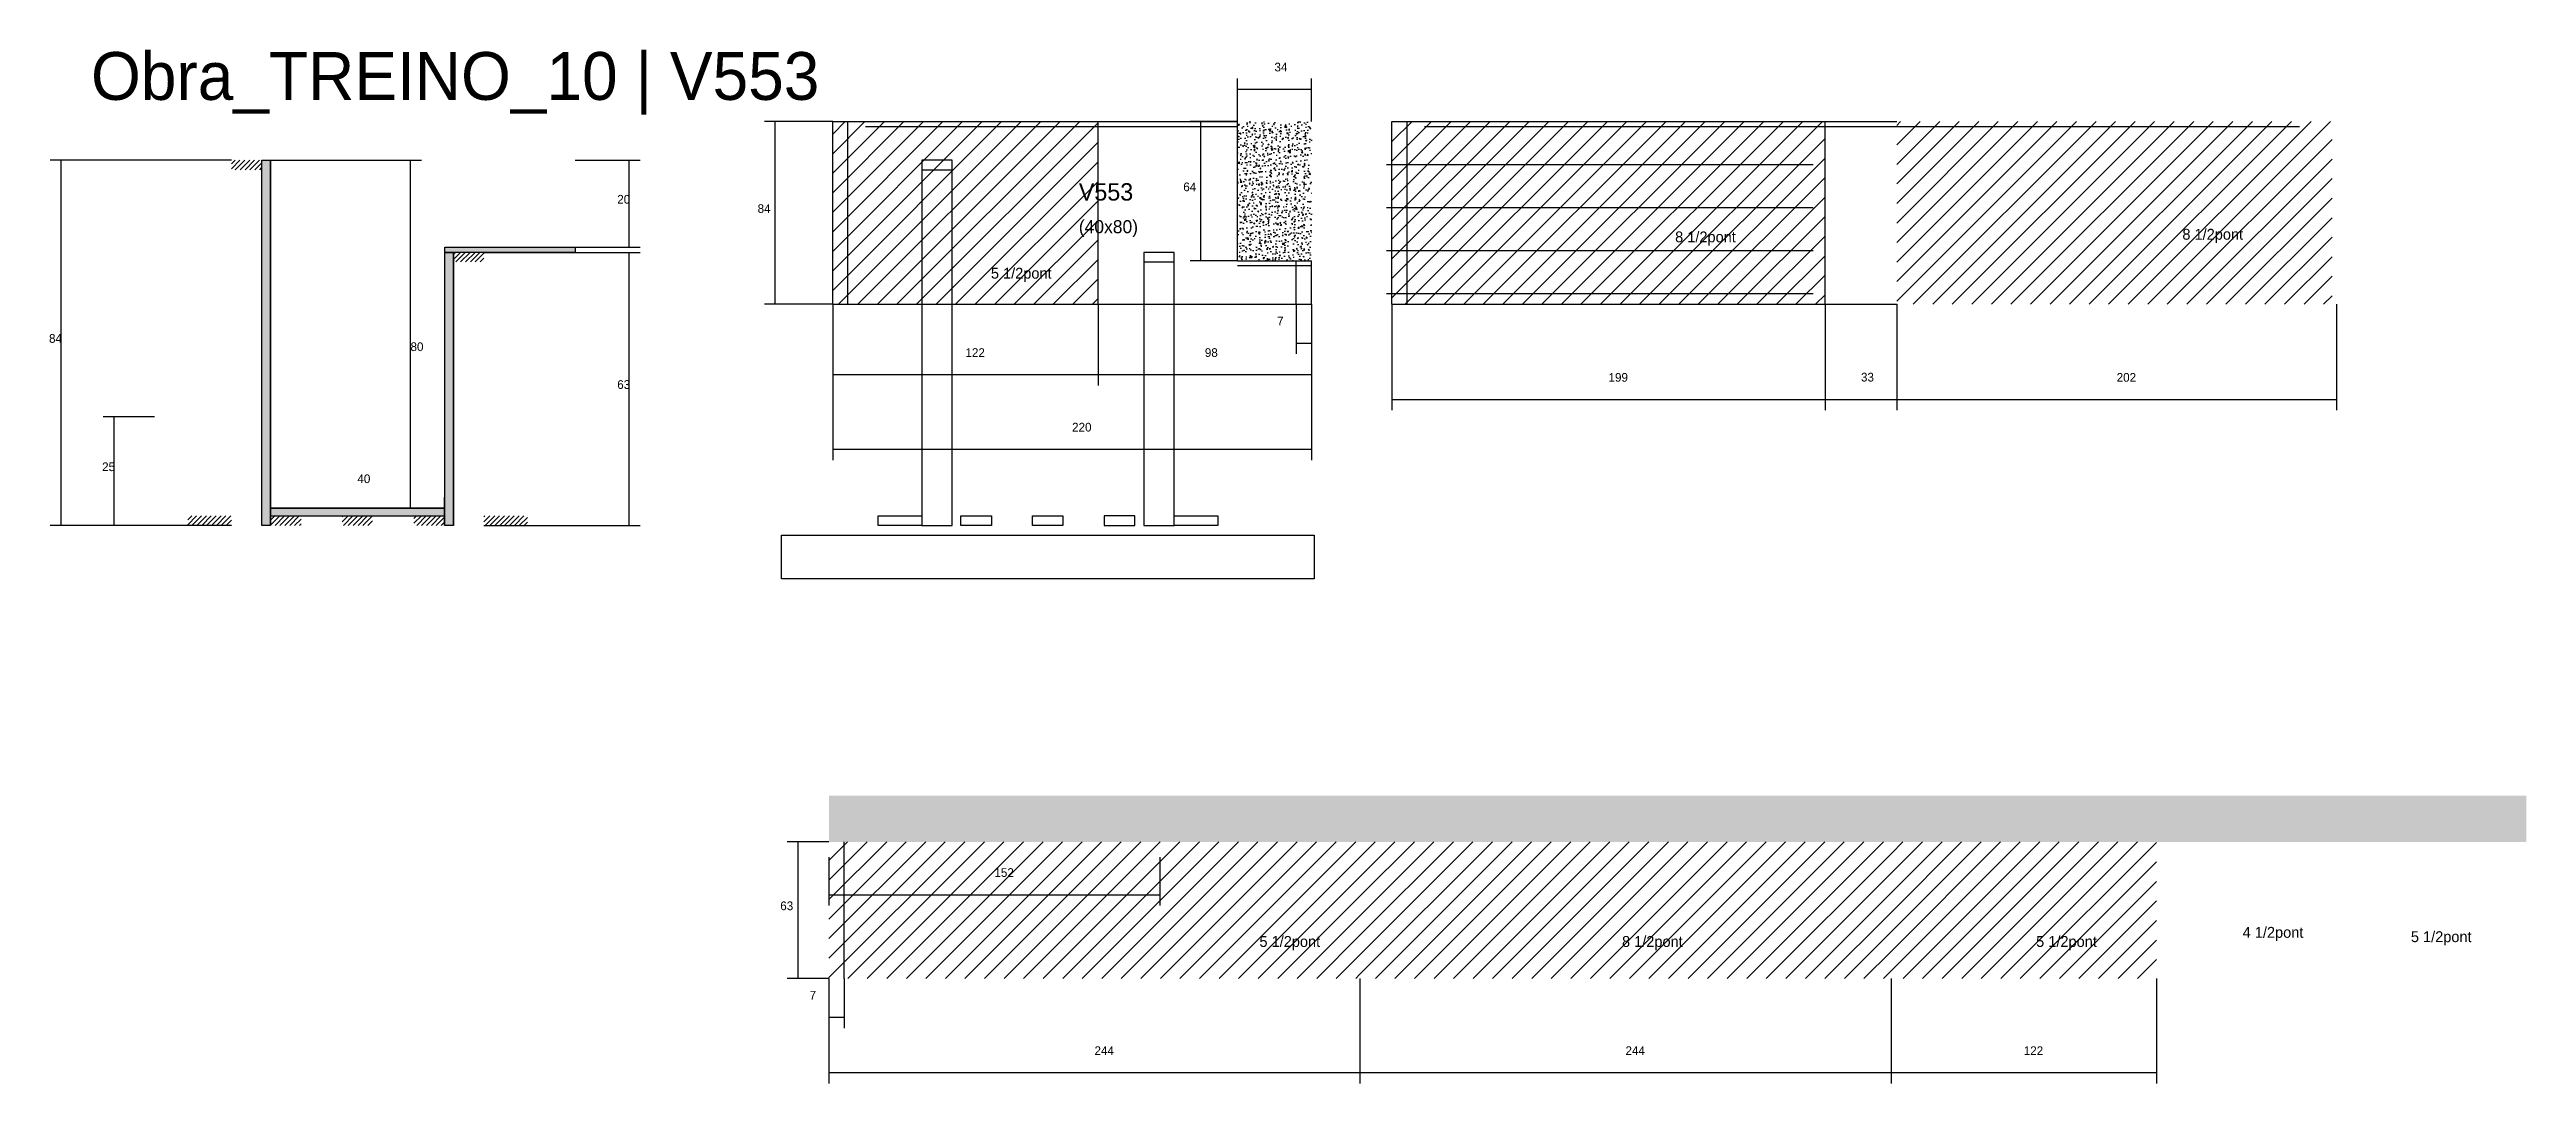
# Model space of a CAD drawing. Header units: metres. Extents: x -41 to 34800, y -36000 to 1848.
# Drawn here: x 29061 to 30199, y -18512 to -18037 of the extents above; entities that cross this region are included whole.
import ezdxf

# ---------------------------------------------------------------- set-up
doc = ezdxf.new("R2010")
doc.units = ezdxf.units.M
for name, color, linetype in [('COTA', 4, 'Continuous'), ('Cota Seção (2x)', 4, 'Continuous'), ('Hachura', 253, 'Continuous'), ('LABEL_ID', 3, 'Continuous'), ('Madeira', 126, 'Continuous'), ('NOMENCLATURA', 7, 'Continuous'), ('Painéis', 200, 'Continuous'), ('SARR_2.2x7', 40, 'Continuous'), ('Texto Seção', 7, 'Continuous')]:
    doc.layers.add(name, color=color, linetype=linetype)

msp = doc.modelspace()

# ---------------------------------------------------------------- texts
at = {"layer": 'COTA'}
for s, p in [('34', (29623.8, -18046.9)), ('20', (29321.8, -18107.7)), ('84', (29386.3, -18112)), ('64', (29581.9, -18102)), ('7', (29625, -18163.7)), ('84', (29060.7, -18171.7)), ('122', (29481.8, -18178.2)), ('98', (29591.8, -18178.2)), ('199', (29777.3, -18189.6)), ('33', (29893.3, -18189.5)), ('202', (30010.8, -18189.6)), ('63', (29321.8, -18192.9)), ('220', (29530.8, -18212.5)), ('25', (29085.1, -18230.7)), ('152', (29495.1, -18417.3)), ('63', (29396.7, -18432.6)), ('7', (29410.2, -18473.7)), ('244', (29541.1, -18499.2)), ('244', (29785.1, -18499.2)), ('122', (29968.1, -18499.2))]:
    msp.add_text(s, height=4, dxfattribs=at).set_placement(p)
at = {"layer": 'Cota Seção (2x)'}
for s, p in [('80', (29226.8, -18175.5)), ('40', (29202.4, -18236.2))]:
    msp.add_text(s, height=4, dxfattribs=at).set_placement(p)
at = {"layer": 'LABEL_ID'}
msp.add_text('Obra_TREINO_10 | V553', height=22, dxfattribs=at).set_placement((29080, -18060))
at = {"layer": 'NOMENCLATURA'}
for s, p in [('8 1/2pont', (30041, -18124.3)), ('8 1/2pont', (29807.9, -18125.5)), ('5 1/2pont', (29493.5, -18142.2)), ('5 1/2pont', (29616.9, -18449.5)), ('8 1/2pont', (29783.5, -18449.5)), ('5 1/2pont', (29973.8, -18449.5)), ('4 1/2pont', (30068.7, -18445.3)), ('5 1/2pont', (30146, -18447.3))]:
    msp.add_text(s, height=5, dxfattribs=at).set_placement(p)
at = {"layer": 'Texto Seção'}
for s, height, p in [('V553', 8, (29533.9, -18106.3)), ('(40x80)', 6, (29533.9, -18121.3))]:
    msp.add_text(s, height=height, dxfattribs=at).set_placement(p)

# ---------------------------------------------------------------- hatches: boundary and pattern name
at = {"layer": 'COTA'}
h = msp.add_hatch(dxfattribs=at)
h.set_pattern_fill('AR-CONC', scale=0.03)
h.paths.add_polyline_path([(29640.8, -18070), (29606.8, -18070), (29606.8, -18070), (29606.8, -18134), (29606.8, -18134), (29640.8, -18134), (29640.8, -18134), (29640.8, -18070)])
h = msp.add_hatch(dxfattribs=at)
h.set_pattern_fill('AR-CONC', scale=0.03)
h.paths.add_polyline_path([(30199.1, -18401.2), (30199.1, -18380), (29419.1, -18380), (29419.1, -18401.2)])
at = {"layer": 'Hachura'}
h = msp.add_hatch(dxfattribs=at)
h.set_pattern_fill('ANSI31', scale=2)
h.paths.add_polyline_path([(29420.8, -18070), (29420.8, -18154), (29542.8, -18154), (29542.8, -18070)])
h = msp.add_hatch(dxfattribs=at)
h.set_pattern_fill('ANSI31', scale=2)
h.paths.add_polyline_path([(29876.8, -18070), (29677.8, -18070), (29677.8, -18154), (29876.8, -18154)])
h = msp.add_hatch(dxfattribs=at)
h.set_pattern_fill('ANSI31', scale=2)
h.paths.add_polyline_path([(30109.8, -18154), (30109.8, -18070), (29909.8, -18070), (29909.8, -18154)])
h = msp.add_hatch(dxfattribs=at)
h.set_pattern_fill('ANSI31', scale=0.5)
h.paths.add_polyline_path([(29158.5, -18092.1), (29158.5, -18087.7), (29158.5, -18087.7), (29144.5, -18087.7), (29144.5, -18087.7), (29144.5, -18092.1), (29144.5, -18092.1), (29158.5, -18092.1)])
h = msp.add_hatch(color=8, dxfattribs=at)
h.dxf.hatch_style = 1
h.paths.add_polyline_path([(29158.5, -18087.7), (29162.5, -18087.7), (29162.5, -18087.7), (29162.5, -18255.7), (29162.5, -18255.7), (29158.5, -18255.7), (29158.5, -18255.7), (29158.5, -18087.7)])
h = msp.add_hatch(color=8, dxfattribs=at)
h.dxf.hatch_style = 1
h.paths.add_polyline_path([(29242.5, -18130.1), (29242.5, -18127.7), (29242.5, -18127.7), (29302.5, -18127.7), (29302.5, -18127.7), (29302.5, -18130.1), (29302.5, -18130.1), (29242.5, -18130.1)])
h = msp.add_hatch(color=8, dxfattribs=at)
h.dxf.hatch_style = 1
h.paths.add_polyline_path([(29242.5, -18130.1), (29246.5, -18130.1), (29246.5, -18130.1), (29246.5, -18255.7), (29246.5, -18255.7), (29242.5, -18255.7), (29242.5, -18255.7), (29242.5, -18130.1)])
h = msp.add_hatch(dxfattribs=at)
h.set_pattern_fill('ANSI31', scale=0.5)
h.paths.add_polyline_path([(29260.5, -18134.5), (29260.5, -18130.1), (29260.5, -18130.1), (29246.5, -18130.1), (29246.5, -18130.1), (29246.5, -18134.5), (29246.5, -18134.5), (29260.5, -18134.5)])
h = msp.add_hatch(dxfattribs=at)
h.set_pattern_fill('ANSI31', scale=0.5)
h.paths.add_polyline_path([(29124.5, -18255.7), (29124.5, -18251.3), (29124.5, -18251.3), (29144.5, -18251.3), (29144.5, -18251.3), (29144.5, -18255.7), (29144.5, -18255.7), (29124.5, -18255.7)])
h = msp.add_hatch(color=8, dxfattribs=at)
h.dxf.hatch_style = 1
h.paths.add_polyline_path([(29242.4, -18251.3), (29242.4, -18247.7), (29242.4, -18247.7), (29162.5, -18247.7), (29162.5, -18247.7), (29162.5, -18251.3), (29162.5, -18251.3), (29242.4, -18251.3)])
h = msp.add_hatch(dxfattribs=at)
h.set_pattern_fill('ANSI31', scale=0.5)
h.paths.add_polyline_path([(29162.5, -18255.7), (29162.5, -18251.3), (29162.5, -18251.3), (29176.5, -18251.3), (29176.5, -18251.3), (29176.5, -18255.7), (29176.5, -18255.7), (29162.5, -18255.7)])
h = msp.add_hatch(dxfattribs=at)
h.set_pattern_fill('ANSI31', scale=0.5)
h.paths.add_polyline_path([(29195.4, -18255.7), (29195.4, -18251.3), (29195.4, -18251.3), (29209.4, -18251.3), (29209.4, -18251.3), (29209.4, -18255.7), (29209.4, -18255.7), (29195.4, -18255.7)])
h = msp.add_hatch(dxfattribs=at)
h.set_pattern_fill('ANSI31', scale=0.5)
h.paths.add_polyline_path([(29242.4, -18255.7), (29242.4, -18251.3), (29242.4, -18251.3), (29228.4, -18251.3), (29228.4, -18251.3), (29228.4, -18255.7), (29228.4, -18255.7), (29242.4, -18255.7)])
h = msp.add_hatch(dxfattribs=at)
h.set_pattern_fill('ANSI31', scale=0.5)
h.paths.add_polyline_path([(29260.5, -18255.7), (29260.5, -18251.3), (29260.5, -18251.3), (29280.5, -18251.3), (29280.5, -18251.3), (29280.5, -18255.7), (29280.5, -18255.7), (29260.5, -18255.7)])
h = msp.add_hatch(dxfattribs=at)
h.set_pattern_fill('ANSI31', scale=2)
h.paths.add_polyline_path([(29663.1, -18464), (29663.1, -18401.2), (29419.1, -18401.2), (29419.1, -18464)])
h = msp.add_hatch(dxfattribs=at)
h.set_pattern_fill('ANSI31', scale=2)
h.paths.add_polyline_path([(29907.1, -18464), (29907.1, -18401.2), (29663.1, -18401.2), (29663.1, -18464)])
h = msp.add_hatch(dxfattribs=at)
h.set_pattern_fill('ANSI31', scale=2)
h.paths.add_polyline_path([(29963.1, -18464), (30029.1, -18464), (30029.1, -18401.2), (29907.1, -18401.2), (29907.1, -18464)])

# ---------------------------------------------------------------- linework, layer by layer
at = {"layer": 'COTA'}
for p, q in [((29606.8, -18070), (29606.8, -18050.1)), ((29640.8, -18070), (29640.8, -18050.1)), ((29606.8, -18055.1), (29640.8, -18055.1)), ((29420.8, -18070), (29389.4, -18070)), ((29394.4, -18154), (29394.4, -18070)), ((29606.8, -18070), (29585, -18070)), ((29590, -18134), (29590, -18070)), ((29144.5, -18087.7), (29061.2, -18087.7)), ((29066.2, -18255.7), (29066.2, -18087.7)), ((29302.5, -18087.7), (29332.3, -18087.7)), ((29327.3, -18127.7), (29327.3, -18087.7)), ((29260.5, -18130.1), (29332.3, -18130.1)), ((29302.5, -18127.7), (29332.3, -18127.7)), ((29327.3, -18255.7), (29327.3, -18130.1)), ((29606.8, -18134), (29585, -18134)), ((29420.8, -18154), (29389.4, -18154)), ((29420.8, -18154), (29420.8, -18191.3)), ((29420.8, -18154), (29420.8, -18225.6)), ((29542.8, -18154), (29542.8, -18191.3)), ((29542.8, -18154), (29542.8, -18191.3)), ((29633.8, -18154), (29633.8, -18176.8)), ((29640.8, -18154), (29640.8, -18191.3)), ((29640.8, -18154), (29640.8, -18225.6)), ((29640.8, -18154), (29640.8, -18176.8)), ((29677.8, -18154), (29677.8, -18202.7)), ((29876.8, -18154), (29876.8, -18202.7)), ((29876.8, -18154), (29876.8, -18202.7)), ((29909.8, -18154), (29909.8, -18202.7)), ((29909.8, -18154), (29909.8, -18202.7)), ((30111.8, -18154), (30111.8, -18202.7)), ((29633.8, -18171.8), (29640.8, -18171.8)), ((29420.8, -18186.3), (29542.8, -18186.3)), ((29542.8, -18186.3), (29640.8, -18186.3)), ((29677.8, -18197.7), (29876.8, -18197.7)), ((29876.8, -18197.7), (29909.8, -18197.7)), ((29909.8, -18197.7), (30111.8, -18197.7)), ((29109.1, -18205.7), (29085.6, -18205.7)), ((29090.6, -18255.7), (29090.6, -18205.7)), ((29420.8, -18220.6), (29640.8, -18220.6)), ((29144.5, -18255.7), (29061.2, -18255.7)), ((29109.1, -18255.7), (29085.6, -18255.7)), ((29260.5, -18255.7), (29332.3, -18255.7)), ((29419.1, -18401.2), (29399.9, -18401.2)), ((29404.9, -18464), (29404.9, -18401.2)), ((29419.1, -18408.2), (29419.1, -18430.5)), ((29571.1, -18408.2), (29571.1, -18430.5)), ((29419.1, -18425.5), (29571.1, -18425.5)), ((29419.1, -18464), (29399.9, -18464)), ((29419.1, -18464), (29419.1, -18486.8)), ((29419.1, -18464), (29419.1, -18512.3)), ((29426.1, -18464), (29426.1, -18486.8)), ((29663.1, -18464), (29663.1, -18512.3)), ((29663.1, -18464), (29663.1, -18512.3)), ((29907.1, -18464), (29907.1, -18512.3)), ((29907.1, -18464), (29907.1, -18512.3)), ((30029.1, -18464), (30029.1, -18512.3)), ((29419.1, -18481.8), (29426.1, -18481.8)), ((29419.1, -18507.3), (29663.1, -18507.3)), ((29663.1, -18507.3), (29907.1, -18507.3)), ((29907.1, -18507.3), (30029.1, -18507.3))]:
    msp.add_line(p, q, dxfattribs=at)
at = {"layer": 'Cota Seção (2x)'}
for p, q in [((29162.5, -18087.7), (29231.8, -18087.7)), ((29226.8, -18247.7), (29226.8, -18087.7)), ((29162.5, -18255.7), (29162.5, -18242.7)), ((29242.4, -18255.7), (29242.4, -18242.7)), ((29162.5, -18247.7), (29231.8, -18247.7)), ((29162.5, -18247.7), (29242.4, -18247.7))]:
    msp.add_line(p, q, dxfattribs=at)
at = {"layer": 'Madeira'}
for points in [[(29475.7, -18092.1), (29475.7, -18087.7), (29461.7, -18087.7), (29461.7, -18092.1)], [(29475.7, -18087.7), (29461.7, -18087.7), (29461.7, -18255.7), (29475.7, -18255.7)], [(29577.7, -18134.5), (29577.7, -18130.1), (29563.7, -18130.1), (29563.7, -18134.5)], [(29577.7, -18130.1), (29563.7, -18130.1), (29563.7, -18255.7), (29577.7, -18255.7)], [(29441.7, -18255.7), (29441.7, -18251.3), (29461.7, -18251.3), (29461.7, -18255.7)], [(29479.7, -18255.7), (29479.7, -18251.3), (29493.7, -18251.3), (29493.7, -18255.7)], [(29512.6, -18255.7), (29512.6, -18251.3), (29526.6, -18251.3), (29526.6, -18255.7)], [(29559.6, -18255.7), (29559.6, -18251.3), (29545.6, -18251.3), (29545.6, -18255.7)], [(29577.7, -18255.7), (29577.7, -18251.3), (29597.7, -18251.3), (29597.7, -18255.7)], [(29642.1, -18280.2), (29397.2, -18280.2), (29397.2, -18260.2), (29642.1, -18260.2)]]:
    msp.add_lwpolyline(points, close=True, dxfattribs=at)
at = {"layer": 'Painéis'}
for p, q in [((29420.8, -18070), (29606.8, -18070)), ((29420.8, -18154), (29420.8, -18070)), ((29542.8, -18154), (29542.8, -18070)), ((29606.8, -18134), (29606.8, -18070)), ((29677.8, -18070), (29876.8, -18070)), ((29677.8, -18154), (29677.8, -18070)), ((29876.8, -18070), (29909.8, -18070)), ((29876.8, -18154), (29876.8, -18070)), ((29162.5, -18255.7), (29162.5, -18087.7)), ((29242.5, -18127.7), (29302.5, -18127.7)), ((29246.5, -18255.7), (29246.5, -18130.1)), ((29606.8, -18134), (29640.8, -18134)), ((29640.8, -18154), (29640.8, -18134)), ((29420.8, -18154), (29640.8, -18154)), ((29677.8, -18154), (29876.8, -18154)), ((29876.8, -18154), (29909.8, -18154)), ((29162.5, -18247.7), (29242.4, -18247.7)), ((29162.5, -18251.3), (29162.5, -18247.7)), ((29242.4, -18251.3), (29242.4, -18247.7))]:
    msp.add_line(p, q, dxfattribs=at)
for points in [[(29158.5, -18087.7), (29162.5, -18087.7), (29162.5, -18255.7), (29158.5, -18255.7)], [(29242.5, -18130.1), (29242.5, -18127.7), (29302.5, -18127.7), (29302.5, -18130.1)], [(29242.5, -18130.1), (29246.5, -18130.1), (29246.5, -18255.7), (29242.5, -18255.7)], [(29242.4, -18251.3), (29242.4, -18247.7), (29162.5, -18247.7), (29162.5, -18251.3)]]:
    msp.add_lwpolyline(points, close=True, dxfattribs=at)
at = {"layer": 'SARR_2.2x7'}
for p, q in [((29427.8, -18154), (29427.8, -18070)), ((29435.8, -18072.2), (29606.8, -18072.2)), ((29684.8, -18154), (29684.8, -18070)), ((29692.8, -18072.2), (29876.8, -18072.2)), ((29876.8, -18072.2), (29909.8, -18072.2)), ((29909.8, -18072.2), (30094.8, -18072.2)), ((29675.3, -18089.74), (29871.3, -18089.74)), ((29675.3, -18109.49), (29871.3, -18109.49)), ((29675.3, -18129.23), (29871.3, -18129.23)), ((29606.8, -18136.2), (29640.8, -18136.2)), ((29633.8, -18154), (29633.8, -18134)), ((29675.3, -18148.98), (29871.3, -18148.98)), ((29426.1, -18464), (29426.1, -18401.2))]:
    msp.add_line(p, q, dxfattribs=at)

msp.set_redraw_order([(e.dxf.handle, doc.entitydb.next_handle()) for e in msp.query("TEXT MTEXT ATTDEF DIMENSION ARC_DIMENSION")])  # texts and dimensions are drawn at this point

doc.saveas('drawing.dxf')
